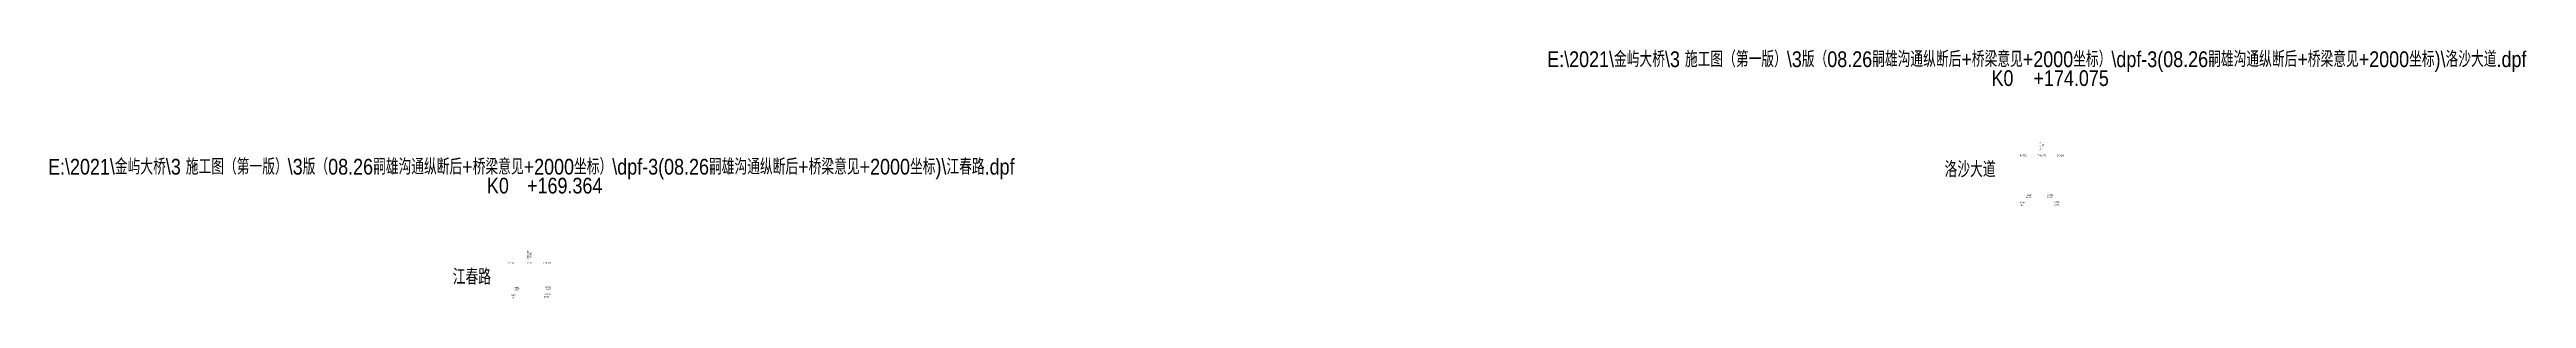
# Model space of a CAD drawing. Extents: x 0 to 558779, y 0 to 2762081.
# Drawn here: x 526284 to 532563, y 2740123 to 2740756 of the extents above; entities that cross this region are included whole.
import ezdxf
from ezdxf.enums import TextEntityAlignment as Align

# ---------------------------------------------------------------- set-up
doc = ezdxf.new("R2010")
doc.units = 0
doc.header["$LTSCALE"] = 20
doc.linetypes.add('HIDDEN', pattern=[0.375, 0.25, -0.125])
for name, color, linetype in [('BcSta', 7, 'Continuous'), ('CtrlPt', 7, 'Continuous'), ('ZdmBz-江春路', 3, 'Continuous'), ('ZdmBz-洛沙大道', 3, 'Continuous'), ('ZdsjName', 7, 'Continuous')]:
    doc.layers.add(name, color=color, linetype=linetype)
doc.styles.get("Standard").update_dxf_attribs({"font": 'fsdb_e.shx', "width": 0.7, "bigfont": 'hzdx.shx'})

msp = doc.modelspace()

# ---------------------------------------------------------------- texts
at = {"layer": 'BcSta', "color": 8, "width": 0.85}
for s, p in [('K0', (531234.352, 2740651.085)), ('+174.075', (531408.427, 2740651.085)), ('K0', (527420.24, 2740377.914)), ('+169.364', (527589.604, 2740377.914))]:
    msp.add_text(s, height=40, dxfattribs=at).set_placement(p, align=Align.BOTTOM_CENTER)
at = {"layer": 'CtrlPt', "width": 0.75}
for s, p in [('江城左辅路', (531301.352, 2740382.985)), ('江城右辅路', (531354.352, 2740383.585))]:
    msp.add_text(s, height=3, dxfattribs=at).set_placement(p, align=Align.BOTTOM_CENTER)
for s, p in [('K0+067', (531301.352, 2740381.785)), ('K0+120', (531354.352, 2740382.385))]:
    msp.add_text(s, height=3, dxfattribs=at).set_placement(p, align=Align.TOP_CENTER)
at = {"layer": 'CtrlPt', "color": 3, "width": 0.75}
for s, p in [('江城左辅路', (527467.24, 2740147.344)), ('江城右辅路', (527547.24, 2740148.944))]:
    msp.add_text(s, height=3, dxfattribs=at).set_placement(p, align=Align.BOTTOM_CENTER)
for s, p in [('K0+047', (527467.24, 2740146.144)), ('K0+127', (527547.24, 2740147.744))]:
    msp.add_text(s, height=3, dxfattribs=at).set_placement(p, align=Align.TOP_CENTER)
at = {"layer": 'ZdmBz-江春路', "linetype": 'HIDDEN', "width": 0.75001}
msp.add_text('JCK0+080', height=4, rotation=90, dxfattribs=at).set_placement((527499.44, 2740234.094), align=Align.BOTTOM_CENTER)
msp.add_text('15.350', height=4, rotation=90, dxfattribs=at).set_placement((527501.04, 2740234.094), align=Align.TOP_CENTER)
for s, p in [('R=7200', (527455.24, 2740213.194)), ('T=45', (527500.24, 2740213.194)), ('E=0.141', (527545.24, 2740213.194))]:
    msp.add_text(s, height=4, dxfattribs=at).set_placement(p, align=Align.MIDDLE_CENTER)
at = {"layer": 'ZdmBz-江春路', "width": 0.75001}
for s, rotation, p in [('0.9%', 5.1427646, (527460.168, 2740128.611)), ('-0.35%', 357.9954628, (527545.093, 2740130.645))]:
    msp.add_text(s, height=4, rotation=rotation, dxfattribs=at).set_placement(p, align=Align.BOTTOM_CENTER)
for s, rotation, p in [('80', 5.1427646, (527460.312, 2740127.017)), ('89.651', 357.9954628, (527545.038, 2740129.046))]:
    msp.add_text(s, height=4, rotation=rotation, dxfattribs=at).set_placement(p, align=Align.TOP_CENTER)
at = {"layer": 'ZdmBz-洛沙大道', "linetype": 'HIDDEN', "width": 0.75001}
for s, p in [('R=7500', (531287.477, 2740486.365)), ('T=46.875', (531334.352, 2740486.365)), ('E=0.146', (531381.227, 2740486.365))]:
    msp.add_text(s, height=4, dxfattribs=at).set_placement(p, align=Align.MIDDLE_CENTER)
msp.add_text('LSK0+100', height=4, rotation=90, dxfattribs=at).set_placement((531333.552, 2740507.265), align=Align.BOTTOM_CENTER)
msp.add_text('11.519', height=4, rotation=90, dxfattribs=at).set_placement((531335.152, 2740507.265), align=Align.TOP_CENTER)
at = {"layer": 'ZdmBz-洛沙大道', "width": 0.75001}
for s, rotation, p in [('0.6%', 3.4336304, (531284.304, 2740364.069)), ('-0.65%', 356.281006, (531371.441, 2740364.661))]:
    msp.add_text(s, height=4, rotation=rotation, dxfattribs=at).set_placement(p, align=Align.BOTTOM_CENTER)
for s, rotation, p in [('100', 3.4336304, (531284.4, 2740362.472)), ('74.075', 356.281006, (531371.338, 2740363.064))]:
    msp.add_text(s, height=4, rotation=rotation, dxfattribs=at).set_placement(p, align=Align.TOP_CENTER)
at = {"layer": 'ZdsjName', "color": 3, "width": 0.85}
for s, p in [('E:\\2021\\金屿大桥\\3 施工图（第一版）\\3版（08.26嗣雄沟通纵断后+桥梁意见+2000坐标）\\dpf-3(08.26嗣雄沟通纵断后+桥梁意见+2000坐标)\\洛沙大道.dpf', (531321.39, 2740699.085)), ('E:\\2021\\金屿大桥\\3 施工图（第一版）\\3版（08.26嗣雄沟通纵断后+桥梁意见+2000坐标）\\dpf-3(08.26嗣雄沟通纵断后+桥梁意见+2000坐标)\\江春路.dpf', (527504.922, 2740425.914))]:
    msp.add_text(s, height=40, dxfattribs=at).set_placement(p, align=Align.BOTTOM_CENTER)
for s, p in [('洛沙大道', (531216.852, 2740451.085)), ('江春路', (527402.74, 2740177.914))]:
    msp.add_text(s, height=40, dxfattribs=at).set_placement(p, align=Align.MIDDLE_RIGHT)

doc.saveas('drawing.dxf')
